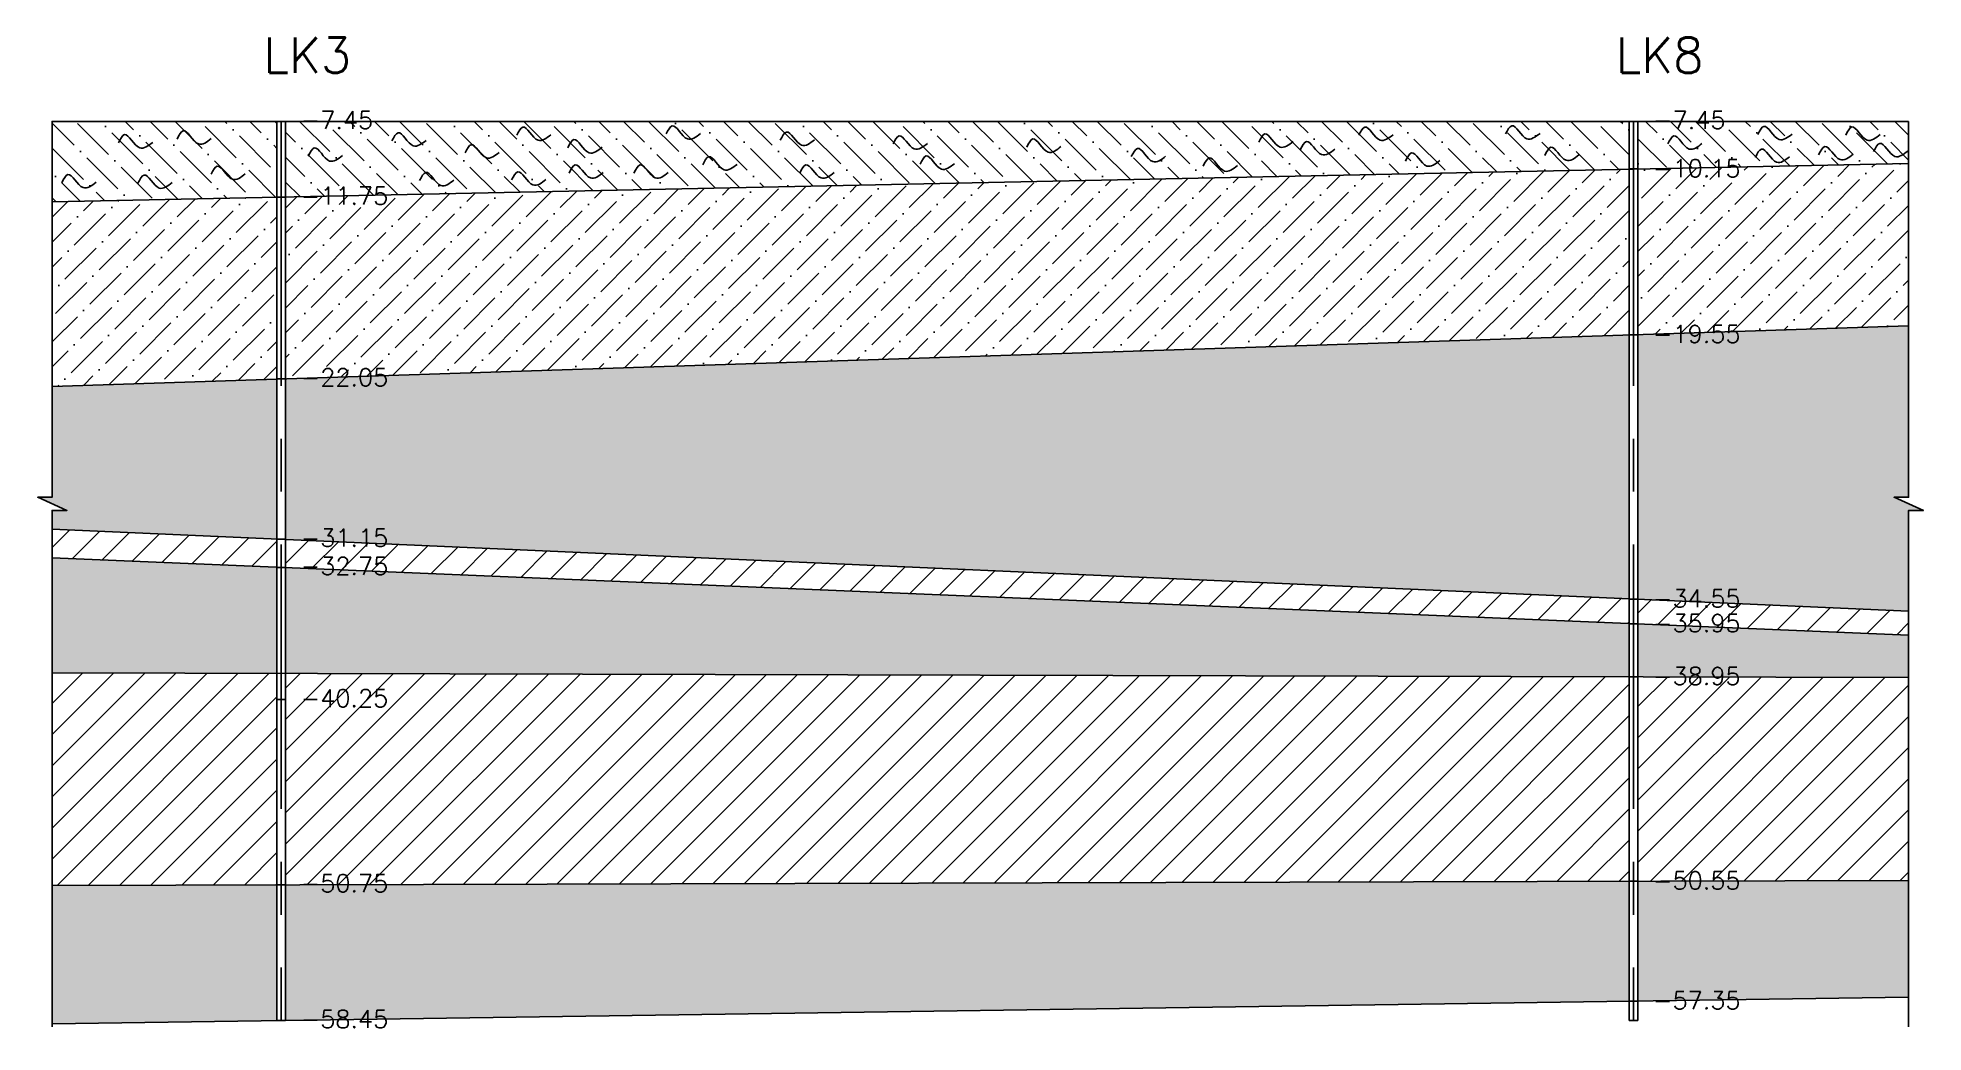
# Model space of a CAD drawing. Header units: millimetres. Extents: x 501029 to 503193, y 1805862 to 1807132.
# Drawn here: x 503072.6 to 503179.6, y 1806342.7 to 1806399.2 of the extents above; entities that cross this region are included whole.
import ezdxf

# ---------------------------------------------------------------- set-up
doc = ezdxf.new("R2010")
doc.units = ezdxf.units.MM
doc.header["$LTSCALE"] = 12
doc.header["$MEASUREMENT"] = 0
doc.linetypes.add('CENTER', pattern=[2, 1.25, -0.25, 0.25, -0.25])
for name, color, linetype in [('BOREHOLE', 7, 'CONTINUOUS'), ('HATCH', 8, 'CONTINUOUS'), ('TEXT', 4, 'CONTINUOUS')]:
    doc.layers.add(name, color=color, linetype=linetype)
doc.styles.get("Standard").update_dxf_attribs({"font": 'romans.shx'})
pattern_1 = [(45, (-208.5963, -79.5112), (-0.8838834765, 0.8838834765), [])]
pattern_2 = [(0, (-208.59625, -79.5112), (0.25, 0.5), [0, -0.5])]

msp = doc.modelspace()

# ---------------------------------------------------------------- texts
at = {"layer": 'BOREHOLE', "linetype": 'Continuous'}
for s, p in [('LK3', (503085.39, 1806397.16)), ('LK8', (503162.12, 1806397.16))]:
    msp.add_text(s, height=2, dxfattribs=at).set_placement(p)
at = {"layer": 'TEXT', "linetype": 'Continuous'}
for s, p in [('-7.45', (503087.5, 1806393.99)), ('-7.45', (503087.5, 1806393.99)), ('-7.45', (503164.23, 1806393.99)), ('-10.15', (503164.23, 1806391.25)), ('-11.75', (503087.5, 1806389.69)), ('-11.75', (503087.5, 1806389.69)), ('-19.55', (503164.23, 1806381.85)), ('-22.05', (503087.5, 1806379.39)), ('-22.05', (503087.5, 1806379.39)), ('-31.15', (503087.5, 1806370.29)), ('-31.15', (503087.5, 1806370.29)), ('-32.75', (503087.5, 1806368.69)), ('-32.75', (503087.5, 1806368.69)), ('-34.55', (503164.23, 1806366.85)), ('-35.95', (503164.23, 1806365.45)), ('-38.95', (503164.23, 1806362.45)), ('-40.25', (503087.5, 1806361.19)), ('-40.25', (503087.5, 1806361.19)), ('-50.75', (503087.5, 1806350.69)), ('-50.75', (503087.5, 1806350.69)), ('-50.55', (503164.23, 1806350.85)), ('-57.35', (503164.23, 1806344.05)), ('-58.45', (503087.5, 1806342.99)), ('-58.45', (503087.5, 1806342.99))]:
    msp.add_text(s, height=1, dxfattribs=at).set_placement(p)

# ---------------------------------------------------------------- hatches: boundary and pattern name
at = {"layer": 'HATCH', "linetype": 'Continuous'}
h = msp.add_hatch(dxfattribs=at)
h.set_pattern_fill('ANSI36', color=8, scale=8, angle=90, style=0)
h.set_pattern_definition([(135, (-208.5963, -79.5112), (-1.94454364826, 0.5303300859), [2.5, -0.5, 0, -0.5])])
h.paths.add_polyline_path([(503073.4, 1806394.41), (503073.4, 1806389.84), (503086.15, 1806390.1), (503086.15, 1806394.41)])
h.paths.add_polyline_path([(503163.38, 1806394.41), (503163.38, 1806391.71), (503178.73, 1806392.03), (503178.73, 1806394.41)])
h.paths.add_polyline_path([(503162.88, 1806391.7), (503162.88, 1806394.41), (503086.64, 1806394.41), (503086.64, 1806390.11)])
h.paths.add_polyline_path([(503164.17, 1806391), (503169.86, 1806391), (503169.86, 1806392.5), (503164.17, 1806392.5)], flags=9)
h.paths.add_polyline_path([(503164.17, 1806393.74), (503168.91, 1806393.74), (503168.91, 1806395.24), (503164.17, 1806395.24)], flags=9)
h.paths.add_polyline_path([(503087.44, 1806393.74), (503092.18, 1806393.74), (503092.18, 1806395.24), (503087.44, 1806395.24)], flags=9)
h.paths.add_polyline_path([(503087.44, 1806389.44), (503093.13, 1806389.44), (503093.13, 1806390.94), (503087.44, 1806390.94)], flags=9)
h.paths.add_polyline_path([(503087.44, 1806393.74), (503092.18, 1806393.74), (503092.18, 1806395.24), (503087.44, 1806395.24)], flags=9)
h.paths.add_polyline_path([(503087.44, 1806389.44), (503093.13, 1806389.44), (503093.13, 1806390.94), (503087.44, 1806390.94)], flags=9)
h = msp.add_hatch(dxfattribs=at)
h.set_pattern_fill('ANSI36', color=8, scale=8, style=0)
h.set_pattern_definition([(45, (-208.5963, -79.5112), (0.5303300859, 1.94454364826), [2.5, -0.5, 0, -0.5])])
h.paths.add_polyline_path([(503086.15, 1806379.79), (503086.15, 1806390.1), (503073.4, 1806389.84), (503073.4, 1806379.37)])
h.paths.add_polyline_path([(503162.88, 1806382.3), (503162.88, 1806391.7), (503086.64, 1806390.11), (503086.64, 1806379.81)])
h.paths.add_polyline_path([(503163.38, 1806391.71), (503163.38, 1806382.31), (503178.73, 1806382.82), (503178.73, 1806392.03)])
h.paths.add_polyline_path([(503087.44, 1806389.44), (503093.13, 1806389.44), (503093.13, 1806390.94), (503087.44, 1806390.94)], flags=24)
h.paths.add_polyline_path([(503087.44, 1806379.14), (503093.13, 1806379.14), (503093.13, 1806380.64), (503087.44, 1806380.64)], flags=9)
h.paths.add_polyline_path([(503087.44, 1806389.44), (503093.13, 1806389.44), (503093.13, 1806390.94), (503087.44, 1806390.94)], flags=24)
h.paths.add_polyline_path([(503087.44, 1806379.14), (503093.13, 1806379.14), (503093.13, 1806380.64), (503087.44, 1806380.64)], flags=9)
h.paths.add_polyline_path([(503164.17, 1806381.6), (503169.86, 1806381.6), (503169.86, 1806383.1), (503164.17, 1806383.1)], flags=9)
h.paths.add_polyline_path([(503164.17, 1806391), (503169.86, 1806391), (503169.86, 1806392.5), (503164.17, 1806392.5)], flags=9)
h = msp.add_hatch(dxfattribs=at)
h.set_pattern_fill('DOTS,_I', color=8, scale=8, style=2)
h.set_pattern_definition(pattern_2)
h.paths.add_polyline_path([(503073.4, 1806379.37), (503073.4, 1806373.09), (503072.58, 1806373.09), (503074.24, 1806372.34), (503073.4, 1806372.34), (503073.4, 1806371.28), (503086.15, 1806370.72), (503086.15, 1806379.79)])
h.paths.add_polyline_path([(503162.88, 1806367.32), (503162.88, 1806382.3), (503086.64, 1806379.81), (503086.64, 1806370.7)])
h.paths.add_polyline_path([(503177.91, 1806373.09), (503178.73, 1806373.09), (503178.73, 1806382.82), (503163.38, 1806382.31), (503163.38, 1806367.3), (503178.73, 1806366.62), (503178.73, 1806372.34), (503179.57, 1806372.34)])
h.paths.add_polyline_path([(503087.44, 1806379.14), (503093.13, 1806379.14), (503093.13, 1806380.64), (503087.44, 1806380.64)], flags=24)
h.paths.add_polyline_path([(503087.44, 1806370.04), (503093.13, 1806370.04), (503093.13, 1806371.54), (503087.44, 1806371.54)], flags=25)
h.paths.add_polyline_path([(503087.44, 1806379.14), (503093.13, 1806379.14), (503093.13, 1806380.64), (503087.44, 1806380.64)], flags=24)
h.paths.add_polyline_path([(503087.44, 1806370.04), (503093.13, 1806370.04), (503093.13, 1806371.54), (503087.44, 1806371.54)], flags=25)
h.paths.add_polyline_path([(503164.17, 1806366.6), (503169.86, 1806366.6), (503169.86, 1806368.1), (503164.17, 1806368.1)], flags=9)
h.paths.add_polyline_path([(503164.17, 1806381.6), (503169.86, 1806381.6), (503169.86, 1806383.1), (503164.17, 1806383.1)], flags=9)
h = msp.add_hatch(dxfattribs=at)
h.set_pattern_fill('ANSI31,_I', color=8, scale=10, style=2)
h.set_pattern_definition(pattern_1)
h.paths.add_polyline_path([(503073.4, 1806371.28), (503073.4, 1806369.65), (503086.15, 1806369.12), (503086.15, 1806370.72)])
h.paths.add_polyline_path([(503086.64, 1806370.7), (503086.64, 1806369.1), (503162.88, 1806365.92), (503162.88, 1806367.32)])
h.paths.add_polyline_path([(503163.38, 1806367.3), (503163.38, 1806365.9), (503178.73, 1806365.26), (503178.73, 1806366.62)])
h.paths.add_polyline_path([(503087.44, 1806370.04), (503093.13, 1806370.04), (503093.13, 1806371.54), (503087.44, 1806371.54)], flags=9)
h.paths.add_polyline_path([(503087.44, 1806368.44), (503093.13, 1806368.44), (503093.13, 1806369.94), (503087.44, 1806369.94)], flags=25)
h.paths.add_polyline_path([(503087.44, 1806370.04), (503093.13, 1806370.04), (503093.13, 1806371.54), (503087.44, 1806371.54)], flags=9)
h.paths.add_polyline_path([(503087.44, 1806368.44), (503093.13, 1806368.44), (503093.13, 1806369.94), (503087.44, 1806369.94)], flags=25)
h.paths.add_polyline_path([(503164.17, 1806365.2), (503169.86, 1806365.2), (503169.86, 1806366.7), (503164.17, 1806366.7)], flags=9)
h.paths.add_polyline_path([(503164.17, 1806366.6), (503169.86, 1806366.6), (503169.86, 1806368.1), (503164.17, 1806368.1)], flags=9)
h = msp.add_hatch(dxfattribs=at)
h.set_pattern_fill('DOTS,_I', color=8, scale=8, style=2)
h.set_pattern_definition(pattern_2)
h.paths.add_polyline_path([(503086.15, 1806363.1), (503086.15, 1806369.12), (503073.4, 1806369.65), (503073.4, 1806363.13)])
h.paths.add_polyline_path([(503162.88, 1806362.91), (503162.88, 1806365.92), (503086.64, 1806369.1), (503086.64, 1806363.1)])
h.paths.add_polyline_path([(503163.38, 1806365.9), (503163.38, 1806362.91), (503178.73, 1806362.87), (503178.73, 1806365.26)])
h.paths.add_polyline_path([(503087.44, 1806368.44), (503093.13, 1806368.44), (503093.13, 1806369.94), (503087.44, 1806369.94)], flags=9)
h.paths.add_polyline_path([(503087.44, 1806368.44), (503093.13, 1806368.44), (503093.13, 1806369.94), (503087.44, 1806369.94)], flags=9)
h.paths.add_polyline_path([(503164.17, 1806362.2), (503169.86, 1806362.2), (503169.86, 1806363.7), (503164.17, 1806363.7)], flags=9)
h.paths.add_polyline_path([(503164.17, 1806365.2), (503169.86, 1806365.2), (503169.86, 1806366.7), (503164.17, 1806366.7)], flags=9)
h = msp.add_hatch(dxfattribs=at)
h.set_pattern_fill('ANSI31,_I', color=8, scale=10, style=2)
h.set_pattern_definition(pattern_1)
h.paths.add_polyline_path([(503073.4, 1806363.13), (503073.4, 1806351.07), (503086.15, 1806351.11), (503086.15, 1806363.1)])
h.paths.add_polyline_path([(503162.88, 1806351.31), (503162.88, 1806362.91), (503086.64, 1806363.1), (503086.64, 1806351.11)])
h.paths.add_polyline_path([(503178.73, 1806351.35), (503178.73, 1806362.87), (503163.38, 1806362.91), (503163.38, 1806351.31)])
h.paths.add_polyline_path([(503087.44, 1806360.94), (503093.13, 1806360.94), (503093.13, 1806362.44), (503087.44, 1806362.44)], flags=24)
h.paths.add_polyline_path([(503087.44, 1806350.44), (503093.13, 1806350.44), (503093.13, 1806351.94), (503087.44, 1806351.94)], flags=9)
h.paths.add_polyline_path([(503087.44, 1806360.94), (503093.13, 1806360.94), (503093.13, 1806362.44), (503087.44, 1806362.44)], flags=24)
h.paths.add_polyline_path([(503087.44, 1806350.44), (503093.13, 1806350.44), (503093.13, 1806351.94), (503087.44, 1806351.94)], flags=9)
h.paths.add_polyline_path([(503164.17, 1806350.6), (503169.86, 1806350.6), (503169.86, 1806352.1), (503164.17, 1806352.1)], flags=9)
h.paths.add_polyline_path([(503164.17, 1806362.2), (503169.86, 1806362.2), (503169.86, 1806363.7), (503164.17, 1806363.7)], flags=9)
h = msp.add_hatch(dxfattribs=at)
h.set_pattern_fill('CROSS', color=8, scale=4, style=0)
h.set_pattern_definition([(0, (-208.5963, -79.5112), (1, 1), [0.5, -1.5]), (90, (-208.3463, -79.7612), (-1, 1), [0.5, -1.5])])
h.paths.add_polyline_path([(503162.88, 1806344.51), (503162.88, 1806351.31), (503086.64, 1806351.11), (503086.64, 1806343.41)])
h.paths.add_polyline_path([(503086.15, 1806351.11), (503073.4, 1806351.07), (503073.4, 1806343.22), (503086.15, 1806343.4)])
h.paths.add_polyline_path([(503163.38, 1806351.31), (503163.38, 1806344.51), (503178.73, 1806344.73), (503178.73, 1806351.35)])
h.paths.add_polyline_path([(503087.44, 1806350.44), (503093.13, 1806350.44), (503093.13, 1806351.94), (503087.44, 1806351.94)], flags=9)
h.paths.add_polyline_path([(503087.44, 1806342.74), (503093.13, 1806342.74), (503093.13, 1806344.24), (503087.44, 1806344.24)], flags=9)
h.paths.add_polyline_path([(503087.44, 1806350.44), (503093.13, 1806350.44), (503093.13, 1806351.94), (503087.44, 1806351.94)], flags=9)
h.paths.add_polyline_path([(503087.44, 1806342.74), (503093.13, 1806342.74), (503093.13, 1806344.24), (503087.44, 1806344.24)], flags=9)
h.paths.add_polyline_path([(503164.17, 1806343.8), (503169.86, 1806343.8), (503169.86, 1806345.3), (503164.17, 1806345.3)], flags=9)
h.paths.add_polyline_path([(503164.17, 1806350.6), (503169.86, 1806350.6), (503169.86, 1806352.1), (503164.17, 1806352.1)], flags=9)

# ---------------------------------------------------------------- linework, layer by layer
at = {"layer": 'BOREHOLE', "linetype": 'Continuous'}
for p, q in [((503086.64, 1806394.41), (503086.15, 1806394.41)), ((503086.15, 1806394.41), (503086.15, 1806343.41)), ((503086.64, 1806394.41), (503086.15, 1806394.41)), ((503086.15, 1806394.41), (503086.15, 1806343.41)), ((503086.64, 1806394.41), (503086.64, 1806343.41)), ((503086.64, 1806394.41), (503086.64, 1806343.41)), ((503162.88, 1806394.41), (503162.88, 1806343.41)), ((503163.38, 1806394.41), (503162.88, 1806394.41)), ((503163.38, 1806394.41), (503163.38, 1806343.41)), ((503073.4, 1806389.84), (503178.73, 1806392.03)), ((503163.38, 1806391.71), (503162.88, 1806391.71)), ((503086.64, 1806390.11), (503086.15, 1806390.11)), ((503086.64, 1806390.11), (503086.15, 1806390.11)), ((503073.4, 1806379.37), (503178.73, 1806382.82)), ((503163.38, 1806382.31), (503162.88, 1806382.31)), ((503086.64, 1806379.81), (503086.15, 1806379.81)), ((503086.64, 1806379.81), (503086.15, 1806379.81)), ((503073.4, 1806371.28), (503178.73, 1806366.62)), ((503086.64, 1806370.71), (503086.15, 1806370.71)), ((503086.64, 1806370.71), (503086.15, 1806370.71)), ((503086.64, 1806369.11), (503086.15, 1806369.11)), ((503086.64, 1806369.11), (503086.15, 1806369.11)), ((503163.38, 1806367.31), (503162.88, 1806367.31)), ((503163.38, 1806365.91), (503162.88, 1806365.91)), ((503163.38, 1806362.91), (503162.88, 1806362.91)), ((503086.64, 1806361.61), (503086.15, 1806361.61)), ((503086.64, 1806361.61), (503086.15, 1806361.61)), ((503086.64, 1806351.11), (503086.15, 1806351.11)), ((503086.64, 1806351.11), (503086.15, 1806351.11)), ((503163.38, 1806351.31), (503162.88, 1806351.31)), ((503163.38, 1806344.51), (503162.88, 1806344.51)), ((503086.64, 1806343.41), (503086.15, 1806343.41)), ((503086.64, 1806343.41), (503086.15, 1806343.41)), ((503163.38, 1806343.41), (503162.88, 1806343.41))]:
    msp.add_line(p, q, dxfattribs=at)
at = {"layer": 'BOREHOLE', "color": 8, "linetype": 'CENTER'}
for p, q in [((503086.39, 1806394.41), (503086.39, 1806343.41)), ((503086.39, 1806394.41), (503086.39, 1806343.41)), ((503163.13, 1806394.41), (503163.13, 1806343.41))]:
    msp.add_line(p, q, dxfattribs=at)
at = {"layer": 'BOREHOLE', "linetype": 'Continuous', "flags": 128}
for points in [[(503178.73, 1806394.41), (503073.4, 1806394.41), (503073.4, 1806373.09), (503072.58, 1806373.09), (503074.24, 1806372.34), (503073.4, 1806372.34), (503073.4, 1806343.04)], [(503073.4, 1806369.65), (503178.73, 1806365.26)], [(503073.4, 1806363.13), (503178.73, 1806362.87)], [(503073.4, 1806351.07), (503178.73, 1806351.35)], [(503073.4, 1806343.22), (503178.73, 1806344.73)]]:
    msp.add_lwpolyline(points, dxfattribs=at)
at = {"layer": 'BOREHOLE', "color": 4, "linetype": 'Continuous', "flags": 128}
msp.add_lwpolyline([(503178.73, 1806394.41), (503178.73, 1806373.09), (503177.91, 1806373.09), (503179.57, 1806372.34), (503178.73, 1806372.34), (503178.73, 1806343.04)], dxfattribs=at)
at = {"layer": 'HATCH', "color": 8, "linetype": 'Continuous'}
for points in [[(503077.16, 1806393.19), (503077.27, 1806393.41), (503077.6, 1806394.06), (503078.24, 1806392.55), (503078.85, 1806393.03), (503079.11, 1806393.22)], [(503080.49, 1806393.41), (503080.6, 1806393.63), (503080.93, 1806394.28), (503081.57, 1806392.77), (503082.18, 1806393.24), (503082.43, 1806393.44)], [(503092.68, 1806393.3), (503092.79, 1806393.52), (503093.12, 1806394.17), (503093.76, 1806392.66), (503094.37, 1806393.14), (503094.62, 1806393.33)], [(503099.76, 1806393.62), (503099.87, 1806393.84), (503100.2, 1806394.49), (503100.84, 1806392.98), (503101.45, 1806393.46), (503101.7, 1806393.65)], [(503102.66, 1806392.91), (503102.77, 1806393.13), (503103.1, 1806393.78), (503103.74, 1806392.27), (503104.35, 1806392.74), (503104.6, 1806392.94)], [(503108.24, 1806393.7), (503108.35, 1806393.91), (503108.68, 1806394.56), (503109.32, 1806393.06), (503109.93, 1806393.53), (503110.18, 1806393.72)], [(503114.71, 1806393.34), (503114.83, 1806393.56), (503115.16, 1806394.21), (503115.79, 1806392.7), (503116.41, 1806393.17), (503116.66, 1806393.37)], [(503121.11, 1806393.13), (503121.22, 1806393.34), (503121.55, 1806393.99), (503122.19, 1806392.49), (503122.8, 1806392.96), (503123.06, 1806393.15)], [(503128.7, 1806392.95), (503128.81, 1806393.17), (503129.14, 1806393.81), (503129.78, 1806392.31), (503130.39, 1806392.78), (503130.64, 1806392.98)], [(503141.86, 1806393.23), (503141.97, 1806393.45), (503142.3, 1806394.1), (503142.94, 1806392.59), (503143.55, 1806393.07), (503143.81, 1806393.26)], [(503144.22, 1806392.8), (503144.33, 1806393.02), (503144.66, 1806393.67), (503145.3, 1806392.16), (503145.92, 1806392.64), (503146.17, 1806392.83)], [(503147.54, 1806393.63), (503147.65, 1806393.84), (503147.98, 1806394.49), (503148.62, 1806392.99), (503149.23, 1806393.46), (503149.48, 1806393.65)], [(503155.87, 1806393.7), (503155.98, 1806393.92), (503156.31, 1806394.56), (503156.95, 1806393.06), (503157.56, 1806393.53), (503157.82, 1806393.73)], [(503165.07, 1806393.13), (503165.18, 1806393.34), (503165.51, 1806393.99), (503166.15, 1806392.48), (503166.76, 1806392.96), (503167.01, 1806393.15)], [(503170.18, 1806393.66), (503170.29, 1806393.88), (503170.62, 1806394.53), (503171.26, 1806393.02), (503171.87, 1806393.5), (503172.13, 1806393.69)], [(503175.17, 1806393.63), (503175.28, 1806393.85), (503175.61, 1806394.49), (503176.25, 1806392.99), (503176.86, 1806393.46), (503177.12, 1806393.66)], [(503087.93, 1806392.44), (503088.04, 1806392.66), (503088.37, 1806393.31), (503089.01, 1806391.8), (503089.62, 1806392.28), (503089.87, 1806392.47)], [(503096.83, 1806392.62), (503096.94, 1806392.84), (503097.27, 1806393.49), (503097.91, 1806391.98), (503098.52, 1806392.46), (503098.77, 1806392.65)], [(503110.31, 1806391.94), (503110.42, 1806392.16), (503110.76, 1806392.81), (503111.39, 1806391.3), (503112.01, 1806391.78), (503112.26, 1806391.97)], [(503122.65, 1806391.98), (503122.76, 1806392.2), (503123.09, 1806392.85), (503123.73, 1806391.34), (503124.34, 1806391.82), (503124.59, 1806392.01)], [(503134.63, 1806392.41), (503134.75, 1806392.63), (503135.08, 1806393.28), (503135.72, 1806391.77), (503136.33, 1806392.24), (503136.58, 1806392.44)], [(503138.71, 1806391.87), (503138.82, 1806392.09), (503139.15, 1806392.74), (503139.79, 1806391.23), (503140.41, 1806391.71), (503140.66, 1806391.9)], [(503150.18, 1806392.16), (503150.29, 1806392.38), (503150.63, 1806393.03), (503151.26, 1806391.52), (503151.88, 1806391.99), (503152.13, 1806392.19)], [(503158.09, 1806392.48), (503158.2, 1806392.7), (503158.53, 1806393.35), (503159.17, 1806391.84), (503159.78, 1806392.32), (503160.03, 1806392.51)], [(503170.04, 1806392.37), (503170.15, 1806392.59), (503170.48, 1806393.24), (503171.12, 1806391.73), (503171.73, 1806392.21), (503171.98, 1806392.4)], [(503173.63, 1806392.52), (503173.75, 1806392.74), (503174.08, 1806393.39), (503174.71, 1806391.88), (503175.33, 1806392.35), (503175.58, 1806392.55)], [(503176.75, 1806392.7), (503176.86, 1806392.92), (503177.19, 1806393.56), (503177.83, 1806392.06), (503178.44, 1806392.53), (503178.69, 1806392.73)], [(503073.95, 1806390.93), (503074.06, 1806391.15), (503074.39, 1806391.8), (503075.03, 1806390.29), (503075.64, 1806390.77), (503075.89, 1806390.96)], [(503078.27, 1806390.91), (503078.38, 1806391.12), (503078.71, 1806391.77), (503079.35, 1806390.27), (503079.96, 1806390.74), (503080.21, 1806390.94)], [(503082.42, 1806391.41), (503082.53, 1806391.63), (503082.86, 1806392.27), (503083.5, 1806390.77), (503084.11, 1806391.24), (503084.36, 1806391.44)], [(503094.25, 1806391.05), (503094.36, 1806391.27), (503094.69, 1806391.92), (503095.33, 1806390.41), (503095.94, 1806390.88), (503096.19, 1806391.08)], [(503099.47, 1806391.09), (503099.58, 1806391.3), (503099.92, 1806391.95), (503100.55, 1806390.45), (503101.17, 1806390.92), (503101.42, 1806391.12)], [(503102.73, 1806391.48), (503102.84, 1806391.7), (503103.17, 1806392.35), (503103.81, 1806390.84), (503104.42, 1806391.31), (503104.67, 1806391.51)], [(503106.41, 1806391.48), (503106.53, 1806391.7), (503106.86, 1806392.35), (503107.49, 1806390.84), (503108.11, 1806391.31), (503108.36, 1806391.51)], [(503115.82, 1806391.48), (503115.93, 1806391.7), (503116.26, 1806392.35), (503116.9, 1806390.84), (503117.52, 1806391.31), (503117.77, 1806391.51)]]:
    msp.add_open_spline(points, degree=3, knots=[0, 0, 0, 0, 0.580072, 1.720109, 2.517379, 2.517379, 2.517379, 2.517379], dxfattribs=at)

msp.set_redraw_order([(e.dxf.handle, doc.entitydb.next_handle()) for e in msp.query("TEXT MTEXT ATTDEF DIMENSION ARC_DIMENSION")])  # texts and dimensions are drawn at this point

doc.saveas('drawing.dxf')
